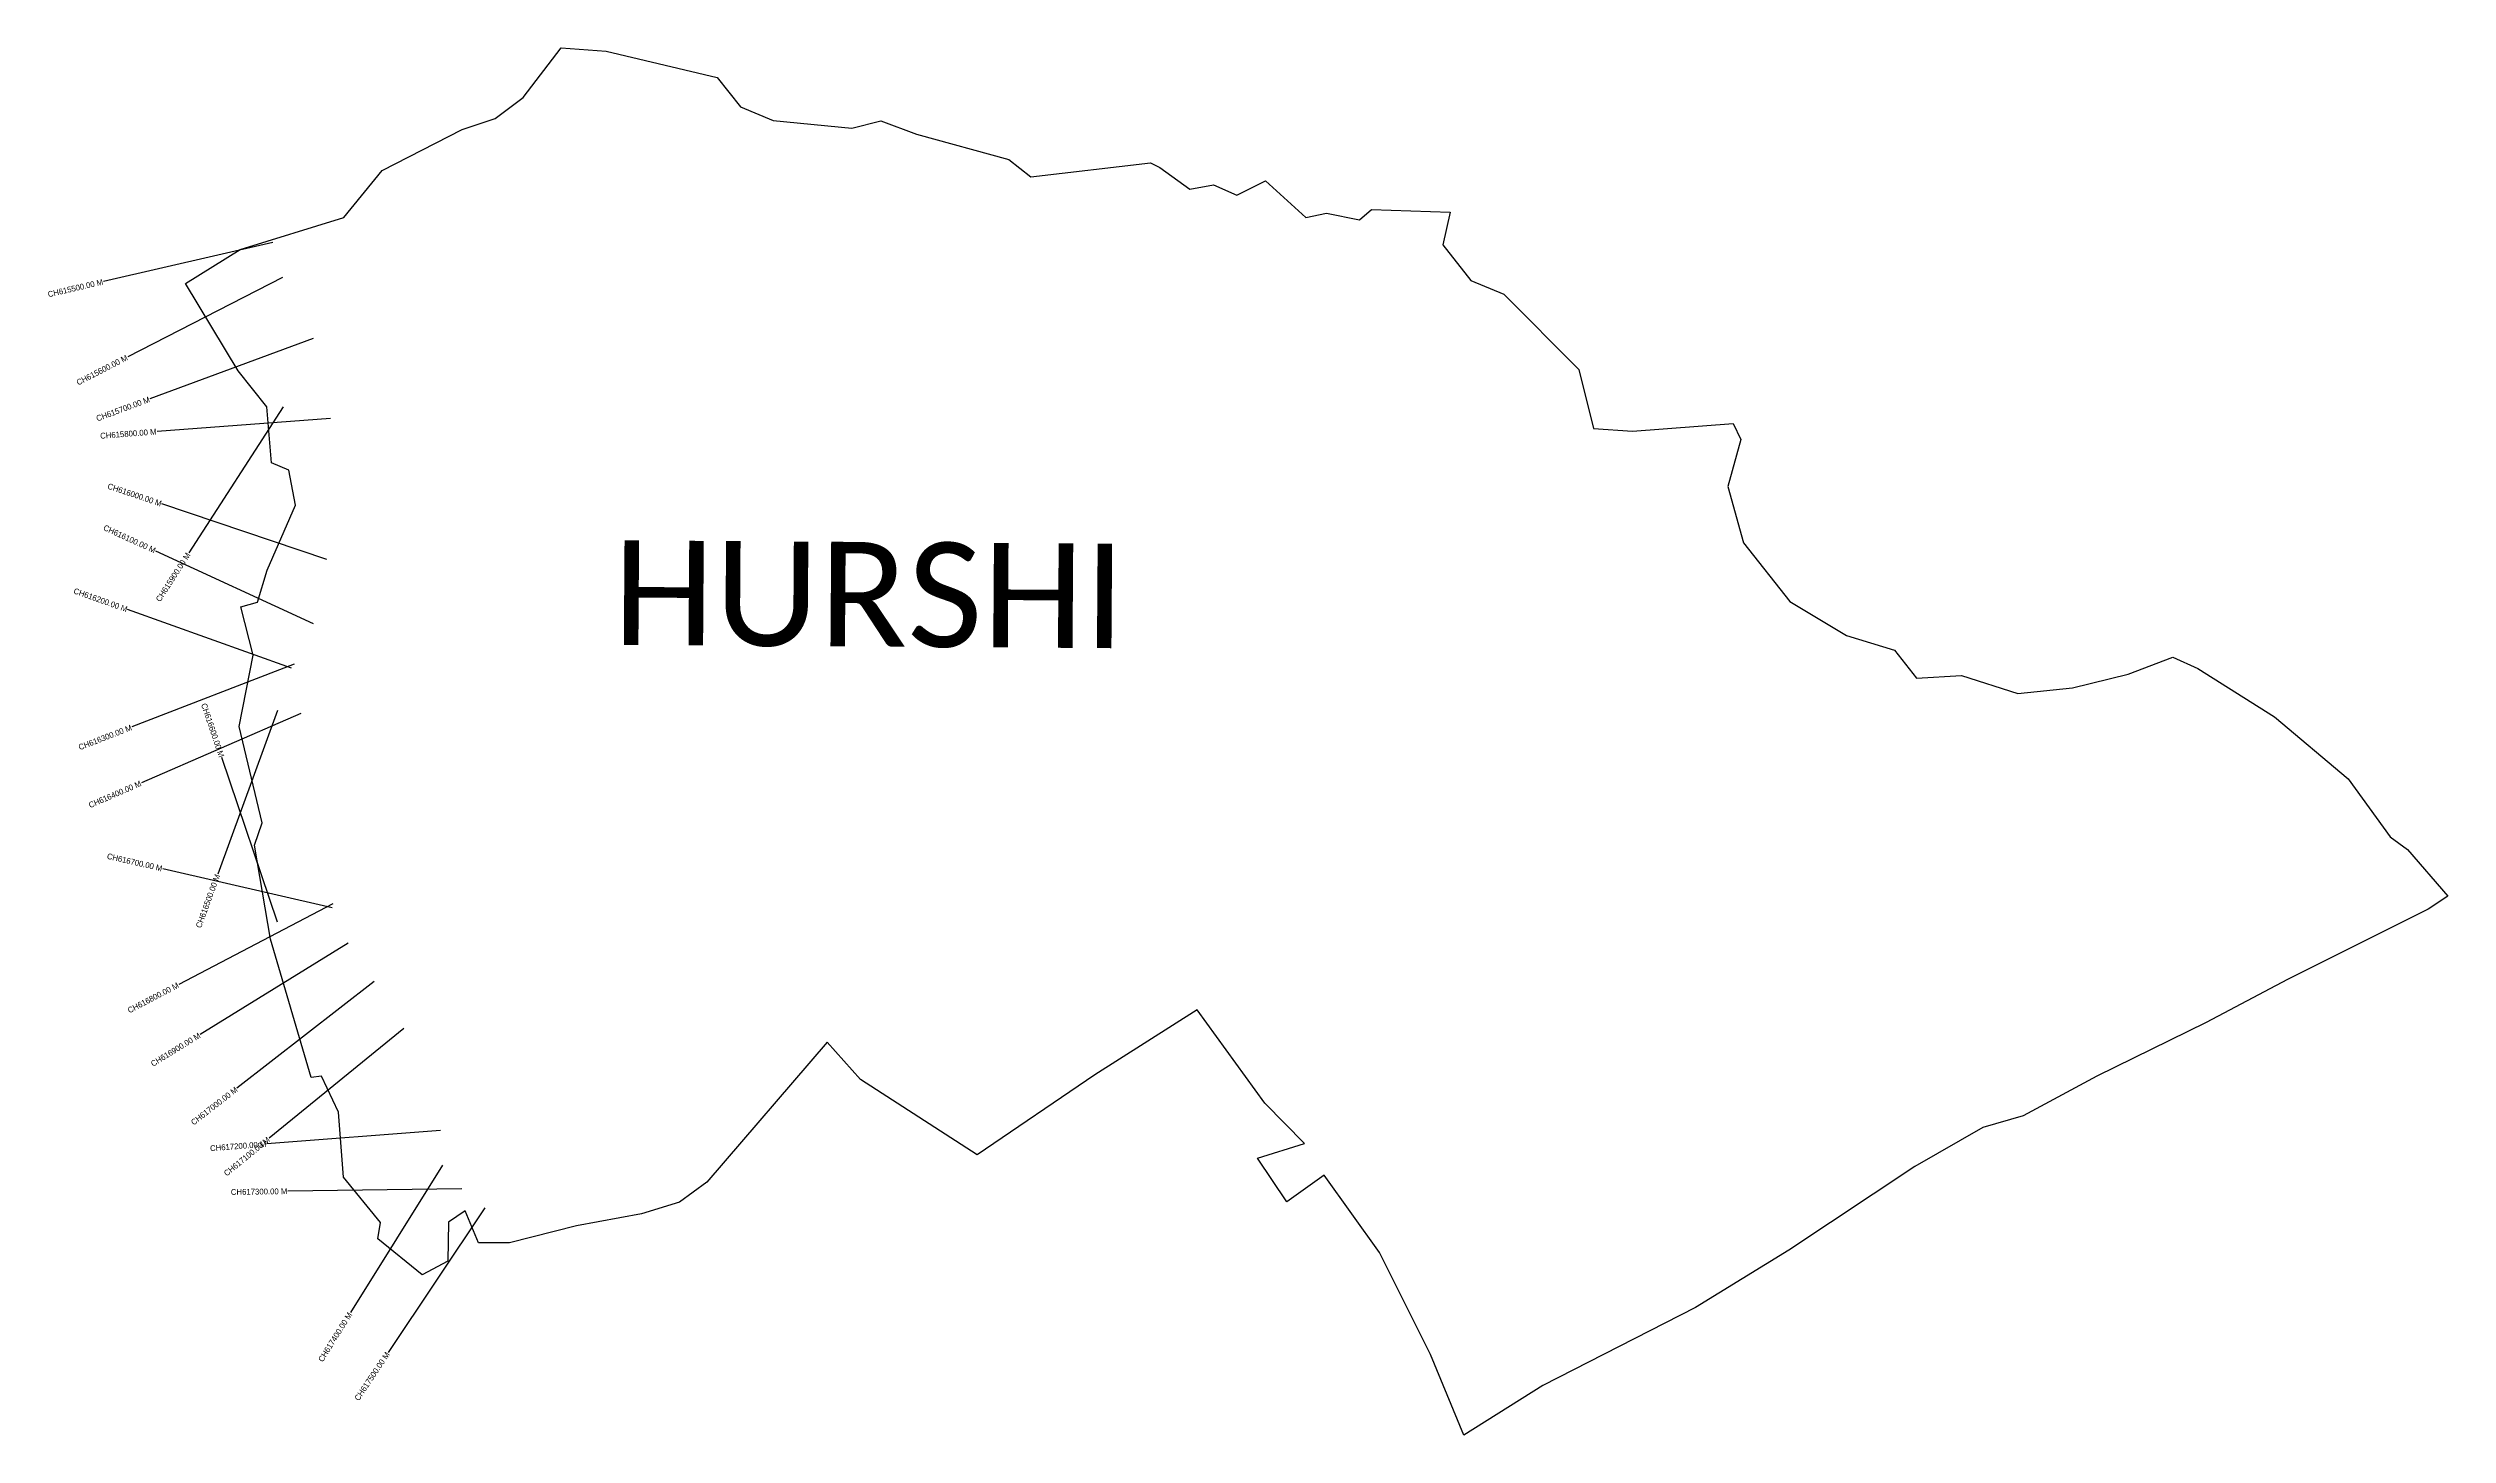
# Model space of a CAD drawing. Header units: metres. Extents: x 322726 to 326866, y 1820442 to 1822835.
import ezdxf
from ezdxf.enums import TextEntityAlignment as Align

# ---------------------------------------------------------------- set-up
doc = ezdxf.new("R2010")
doc.units = ezdxf.units.M
for name, color, linetype in [('CS', 134, 'Continuous'), ('CSMark', 6, 'Continuous'), ('village', 3, 'Continuous'), ('VILLAGE NAME', 250, 'Continuous')]:
    doc.layers.add(name, color=color, linetype=linetype)

msp = doc.modelspace()

# ---------------------------------------------------------------- linework, layer by layer
at = {"layer": 'CS'}
for p, q in [((323114.4, 1822499.2), (322822.1, 1822431.7)), ((323130.6, 1822438.9), (322863.8, 1822301.9)), ((323183.5, 1822333.6), (322902.2, 1822229.3)), ((323132, 1822215.5), (322969.1, 1821963.6)), ((323213.6, 1822195.6), (322914.5, 1822173.1)), ((323207.1, 1821952.2), (322922.9, 1822048.1)), ((323184.4, 1821841.2), (322912.1, 1821967)), ((323146.2, 1821764.8), (322863.7, 1821865.8)), ((323151, 1821771.7), (322871.2, 1821663.4)), ((323162.7, 1821686.4), (322887.4, 1821567)), ((323122, 1821691.6), (323019.3, 1821409.7)), ((323122, 1821326.4), (323026.3, 1821610.7)), ((323216.6, 1821351.4), (322924.2, 1821418.8)), ((323217.6, 1821358.3), (322951.8, 1821219.3)), ((323244.2, 1821290.2), (322988.7, 1821132.9)), ((323288.9, 1821224.5), (323052.3, 1821040.1)), ((323340.2, 1821143.5), (323107.8, 1820953.8)), ((323403.1, 1820967.2), (323104, 1820944.1)), ((323406.7, 1820907.6), (323248, 1820653)), ((323440.2, 1820866.6), (323140.2, 1820862.5)), ((323479.9, 1820833.7), (323313, 1820584.5))]:
    msp.add_line(p, q, dxfattribs=at)
at = {"layer": 'village', "color": 3, "true_color": 0x00ff00}
msp.add_polyline3d([(326866, 1821371.5, 0), (326832, 1821349, 0), (326589.3, 1821227.5, 0), (326449, 1821153.3, 0), (326260.1, 1821060.8, 0), (326133.1, 1820992.3, 0), (326063.9, 1820972.4, 0), (325946.4, 1820905.1, 0), (325728.8, 1820760.7, 0), (325568.3, 1820662, 0), (325304.7, 1820527.3, 0), (325168.5, 1820441.9, 0), (325111, 1820580.9, 0), (325023.2, 1820756.5, 0), (324927.8, 1820890.1, 0), (324863, 1820843.9, 0), (324812.8, 1820919.8, 0), (324893.5, 1820945, 0), (324825.1, 1821014.3, 0), (324708.5, 1821175.4, 0), (324532.1, 1821063.4, 0), (324329.2, 1820925.4, 0), (324127.9, 1821055.5, 0), (324070.5, 1821119.8, 0), (323862.6, 1820878.1, 0), (323815.4, 1820843.6, 0), (323750.1, 1820823.2, 0), (323637.8, 1820802.8, 0), (323522.5, 1820773.3, 0), (323468.9, 1820773.3, 0), (323445.8, 1820828.7, 0), (323417.3, 1820809, 0), (323416.3, 1820741.7, 0), (323371.6, 1820718.2, 0), (323295.2, 1820780.6, 0), (323299.8, 1820808.4, 0), (323236, 1820886.7, 0), (323227.4, 1820999, 0), (323198, 1821061, 0), (323180.4, 1821058.7, 0), (323110.1, 1821297.4, 0), (323082.3, 1821459.4, 0), (323095.7, 1821498.1, 0), (323056.1, 1821664.2, 0), (323080.3, 1821787.4, 0), (323059.2, 1821870.5, 0), (323088, 1821878.5, 0), (323104.2, 1821934.1, 0), (323153.2, 1822046.3, 0), (323141.8, 1822106.7, 0), (323111.9, 1822119, 0), (323103.7, 1822215.7, 0), (323054.6, 1822277.8, 0), (322963.7, 1822428.4, 0), (323057.9, 1822486.9, 0), (323236.4, 1822542.1, 0), (323302.5, 1822623.5, 0), (323440.9, 1822694.1, 0), (323497.4, 1822713.1, 0), (323546, 1822749.2, 0), (323611.6, 1822834.8, 0), (323688.9, 1822829.4, 0), (323880.6, 1822783.7, 0), (323921, 1822733.2, 0), (323977, 1822710, 0), (324112.8, 1822696.3, 0), (324162.9, 1822709.3, 0), (324224.2, 1822686.3, 0), (324383.8, 1822642.2, 0), (324421.9, 1822612.6, 0), (324628.2, 1822636.4, 0), (324644.2, 1822628.7, 0), (324695.8, 1822591.5, 0), (324736.5, 1822599, 0), (324776.9, 1822580.7, 0), (324826.2, 1822605.7, 0), (324895.8, 1822542.5, 0), (324931.5, 1822550.1, 0), (324988.5, 1822538.1, 0), (325009.4, 1822556.1, 0), (325145, 1822551.5, 0), (325132.3, 1822495.4, 0), (325180.8, 1822433.8, 0), (325237.4, 1822410.3, 0), (325366.7, 1822280, 0), (325392.1, 1822178.2, 0), (325459.2, 1822173.7, 0), (325633.3, 1822187.2, 0), (325646.5, 1822159.4, 0), (325623.9, 1822078.1, 0), (325651, 1821981, 0), (325730.8, 1821879.8, 0), (325828.5, 1821821.1, 0), (325911.2, 1821796.1, 0), (325949.4, 1821747.6, 0), (326026.9, 1821752.1, 0), (326124, 1821720.9, 0), (326218.1, 1821730.9, 0), (326314.2, 1821754.8, 0), (326391.3, 1821784.1, 0), (326434.5, 1821764.4, 0), (326566.8, 1821681, 0), (326694.1, 1821573.8, 0), (326766.1, 1821473.9, 0), (326796.1, 1821452.3, 0)], close=True, dxfattribs=at)

# ---------------------------------------------------------------- texts
at = {"layer": 'CSMark'}
for s, rotation, p in [('CH615500.00 M', 13.0005, (322821.1, 1822431.5)), ('CH615600.00 M', 27.1824, (322862.9, 1822301.4)), ('CH615700.00 M', 20.3353, (322901.3, 1822229)), ('CH615800.00 M', 4.3193, (322913.5, 1822173)), ('CH616000.00 M', 341.3523, (322921.9, 1822048.4)), ('CH616100.00 M', 335.2111, (322911.2, 1821967.4)), ('CH615900.00 M', 57.1143, (322968.6, 1821962.8)), ('CH616200.00 M', 340.3348, (322862.8, 1821866.1)), ('CH616600.00 M', 288.5984, (323026, 1821611.6)), ('CH616300.00 M', 21.1614, (322870.3, 1821663)), ('CH616400.00 M', 23.4397, (322886.5, 1821566.6)), ('CH616700.00 M', 347.0013, (322923.3, 1821419.1)), ('CH616500.00 M', 69.9747, (323018.9, 1821408.8)), ('CH616800.00 M', 27.6052, (322950.9, 1821218.8)), ('CH616900.00 M', 31.6269, (322987.9, 1821132.4)), ('CH617000.00 M', 37.9241, (323051.5, 1821039.5)), ('CH617200.00 M', 4.404, (323103, 1820944)), ('CH617100.00 M', 39.2189, (323107, 1820953.2)), ('CH617300.00 M', 0.78, (323139.2, 1820862.5)), ('CH617400.00 M', 58.074, (323247.5, 1820652.2)), ('CH617500.00 M', 56.1896, (323312.4, 1820583.6))]:
    msp.add_text(s, height=10, rotation=rotation, dxfattribs=at).set_placement(p, align=Align.MIDDLE_RIGHT)
at = {"layer": 'VILLAGE NAME', "insert": (323701.6, 1821985.5), "char_height": 180.345, "attachment_point": 1, "rotation": 359.6139}
msp.add_mtext_dynamic_manual_height_columns('{\\fCalibri|b0|i0|c0|p34;HURSHI}', width=1779.605, gutter_width=901.7, heights=[0], dxfattribs=at)

doc.saveas('drawing.dxf')
